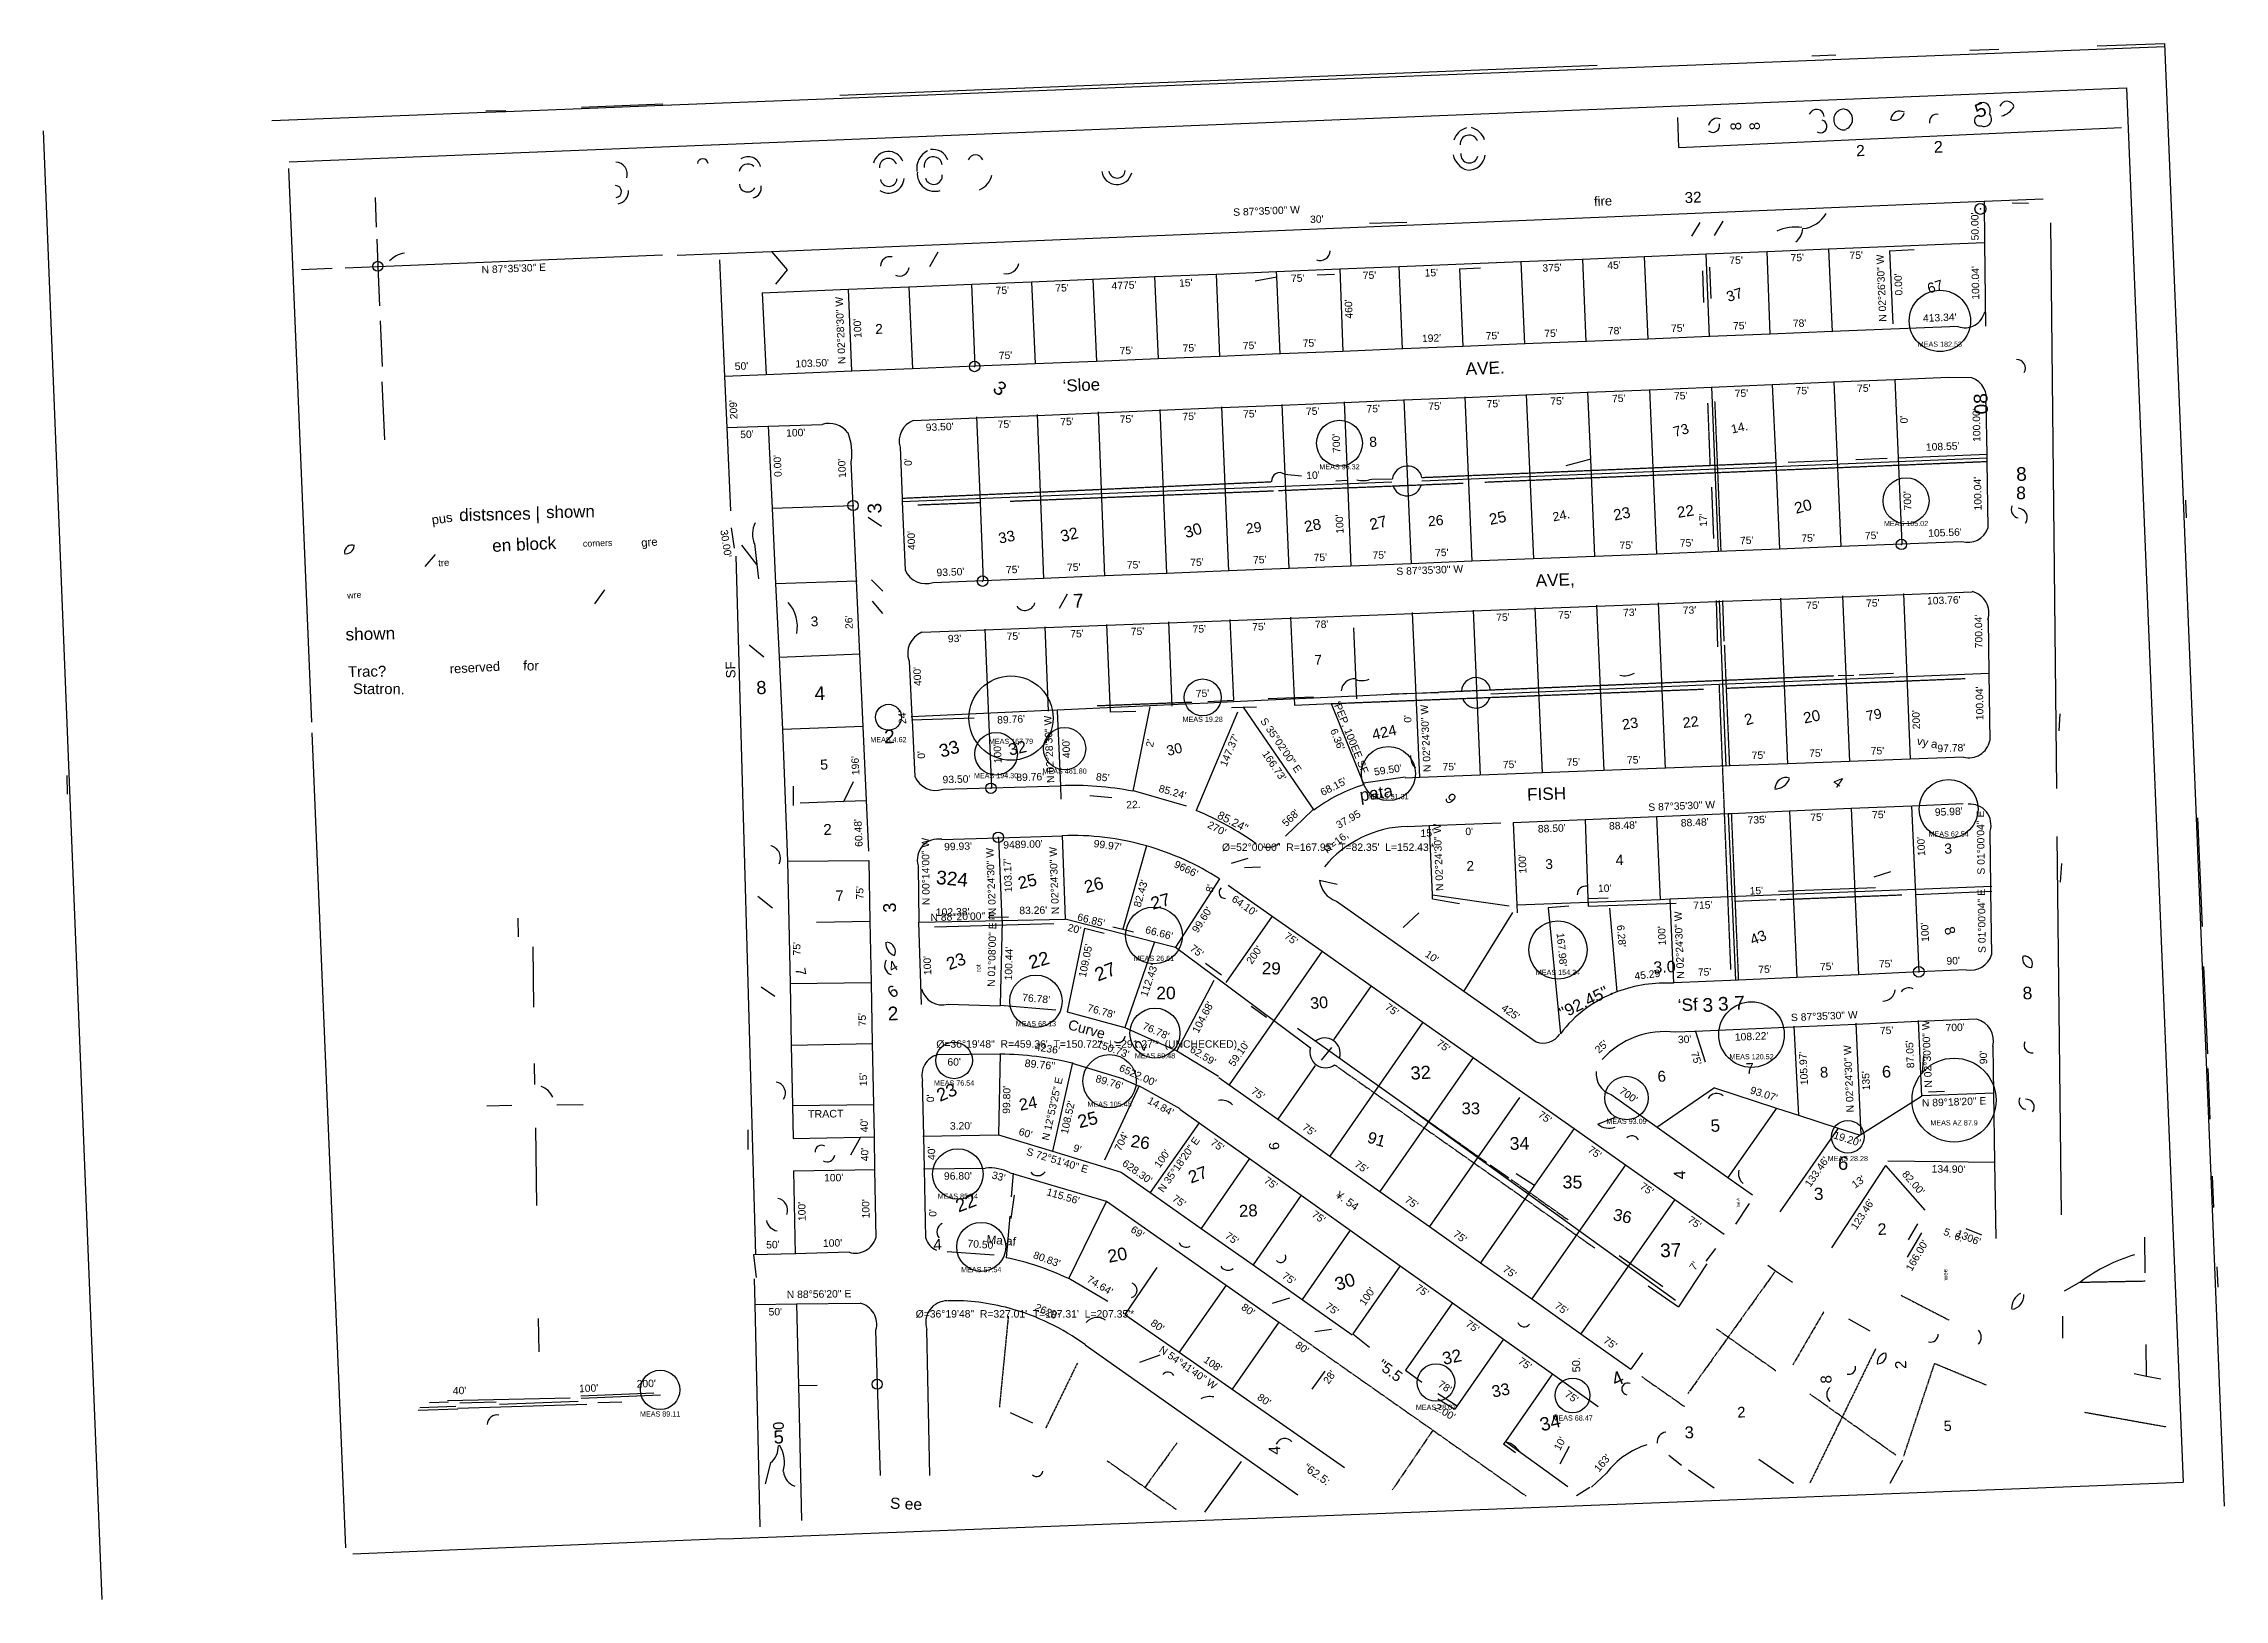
# Model space of a CAD drawing. Header units: feet. Extents: x 161 to 2822, y -55 to 1843.
import ezdxf
from ezdxf.enums import TextEntityAlignment as Align

# ---------------------------------------------------------------- set-up
doc = ezdxf.new("R2010")
doc.units = ezdxf.units.FT
doc.header["$MEASUREMENT"] = 0
doc.linetypes.add('DASHED', pattern=[1.524, 1.27, -0.254])
for name, color, linetype in [('PLAT-CURVE', 4, 'CONTINUOUS'), ('PLAT-LINE', 7, 'CONTINUOUS'), ('PLAT-LINE-DASH', 8, 'DASHED'), ('PLAT-MON', 1, 'CONTINUOUS'), ('PLAT-QA', 1, 'CONTINUOUS'), ('PLAT-TABLE', 6, 'CONTINUOUS'), ('PLAT-TEXT-AREA', 5, 'CONTINUOUS'), ('PLAT-TEXT-BRG', 3, 'CONTINUOUS'), ('PLAT-TEXT-CURVE', 6, 'CONTINUOUS'), ('PLAT-TEXT-DIST', 2, 'CONTINUOUS'), ('PLAT-TEXT-LOTNO', 5, 'CONTINUOUS'), ('PLAT-TEXT-MISC', 9, 'CONTINUOUS'), ('PLAT-TEXT-UNASSOC', 30, 'CONTINUOUS')]:
    doc.layers.add(name, color=color, linetype=linetype)
doc.styles.add('PLAT', font='arial.ttf')

msp = doc.modelspace()

# ---------------------------------------------------------------- texts
at = {"layer": 'PLAT-QA'}
for s, height, p in [('MEAS 182.53', 6.335, (2474.6, 1479.6)), ('MEAS 96.32', 6.34, (1742.1, 1330)), ('MEAS 105.02', 6.335, (2433.3, 1260.8)), ('MEAS 19.28', 6.34, (1575.2, 1021.9)), ('MEAS 4.62', 6.34, (1191.8, 997.1)), ('MEAS 167.79', 6.335, (1341.3, 995)), ('MEAS 461.80', 6.335, (1406.7, 958.7)), ('MEAS 194.30', 6.335, (1323.1, 953.2)), ('MEAS 51.31', 6.34, (1801.8, 927.6)), ('MEAS 62.54', 6.34, (2485.3, 882)), ('MEAS 26.61', 6.34, (1515.8, 730.3)), ('MEAS 154.24', 6.335, (2008.6, 713.1)), ('MEAS 68.13', 6.34, (1371.7, 650.5)), ('MEAS 69.48', 6.34, (1517, 611.3)), ('MEAS 120.52', 6.335, (2244.8, 610.2)), ('MEAS 76.54', 6.34, (1271.9, 578.1)), ('MEAS 105.45', 6.335, (1461.6, 552.3)), ('MEAS 93.09', 6.34, (2092.2, 531.4)), ('MEAS AZ 87.9', 6.335, (2491.9, 529.5)), ('MEAS 28.28', 6.34, (2362.3, 486)), ('MEAS 85.74', 6.34, (1276.5, 440)), ('MEAS 57.54', 6.34, (1305, 350.4)), ('MEAS 89.11', 6.34, (913.2, 174.3)), ('MEAS 28.07', 6.34, (1859.8, 182.5)), ('MEAS 68.47', 6.34, (2026.5, 169.4))]:
    msp.add_text(s, height=height, dxfattribs=at).set_placement(p, align=Align.TOP_CENTER)
at = {"layer": 'PLAT-TABLE', "style": 'PLAT'}
for s, height, rotation, p in [('85.24"', 9.93, 333.2733, (1612, 894)), ('37.95', 9.16, 29.5585, (1752.8, 896.8)), ('"92.45".', 14.29, 26.3642, (2042.6, 674.8)), ('89.76"', 9.3, 354.3532, (1376.5, 597.5))]:
    msp.add_text(s, height=height, rotation=rotation, dxfattribs=at).set_placement(p, align=Align.MIDDLE_CENTER)
at = {"layer": 'PLAT-TEXT-AREA', "style": 'PLAT'}
for s, height, rotation, p in [('Trac?', 13.08, 0.8709, (555.7, 1077.2)), ('SF', 11.5, 91.6314, (999.2, 1079)), ('‘PEP, 100EE SF', 9.159, 291.9987, (1756.1, 996.6)), ('‘Sf', 15.01, 2.5186, (2167, 670.5))]:
    msp.add_text(s, height=height, rotation=rotation, dxfattribs=at).set_placement(p, align=Align.MIDDLE_CENTER)
at = {"layer": 'PLAT-TEXT-BRG', "style": 'PLAT'}
for s, rotation, p in [('S 87%%d35\'00" W', 2.3678, (1653.4, 1631.9)), ('N 02%%d26\'30" W', 92.5074, (2410.5, 1545.1)), ('N 02%%d28\'30" W', 92.493, (1140.5, 1493.5)), ('N 02%%d28\'30" W', 92.5193, (1395.1, 982.4)), ('S 35%%d02\'00" E', 304.4041, (1664.8, 983)), ('S 87%%d35\'30" W', 2.4083, (2159.9, 905.9)), ('S 01%%d00\'04" E', 90.7152, (2531.6, 868.3)), ('N 02%%d24\'30" W', 92.324, (1324.2, 821)), ('N 02%%d24\'30" W', 92.0656, (1401.2, 822.2)), ('S 01%%d00\'04" E', 90.7152, (2532.8, 772.7)), ('N 88%%d20\'00" E', 1.697, (1282.6, 770.9)), ('N 01%%d08\'00" E', 88.6514, (1325.2, 731.4)), ('S 87%%d35\'30" W', 2.5075, (2333.9, 649.4)), ('N 02%%d24\'30" W', 92.596, (2370.6, 580.4)), ('N 12%%d53\'25" E', 77.4443, (1398.7, 542)), ('N 88%%d56\'20" E', 0.8391, (1107.2, 310.2))]:
    msp.add_text(s, height=9.05, rotation=rotation, dxfattribs=at).set_placement(p, align=Align.BOTTOM_CENTER)
for s, rotation, p in [('N 87%%d35\'30" E', 2.3757, (734.5, 1573.4)), ('S 87%%d35\'30" W', 2.275, (1852, 1205.3)), ('N 02%%d24\'30" W', 92.5317, (1842.7, 995.2)), ('N 02%%d24\'30" W', 92.2916, (1858.2, 850.1)), ('N 00%%d14\'00" W', 90.5516, (1232.7, 833)), ('N 02%%d24\'30" W', 92.3089, (2152.1, 743.1)), ('N 02%%d30\'00" W', 92.5205, (2454.3, 610.2)), ('N 89%%d18\'20" E', 2.0742, (2491.8, 556.5)), ('N 35%%d18\'20" E', 54.9763, (1542.3, 478)), ('S 72%%d51\'40" E', 343.1547, (1399.2, 484.8)), ('N 54%%d41\'40" W', 325.1801, (1560, 231.5))]:
    msp.add_text(s, height=9.05, rotation=rotation, dxfattribs=at).set_placement(p, align=Align.TOP_CENTER)
at = {"layer": 'PLAT-TEXT-CURVE', "style": 'PLAT'}
msp.add_text('R=16,', height=9.05, rotation=38.1451, dxfattribs=at).set_placement((1742.3, 863.1), align=Align.BOTTOM_CENTER)
for s, p in [('%%c=52%%d00\'00"  R=167.95\'  T=82.35\'  L=152.43\'*', (1728.5, 867.2)), ('%%c=36%%d19\'48"  R=459.36\'  T=150.72\'*  L=291.27\'*  (UNCHECKED)', (1433.7, 627.1)), ('%%c=36%%d19\'48"  R=327.01\'  T=107.31\'  L=207.35\'*', (1358.3, 297.8))]:
    msp.add_text(s, height=9.05, dxfattribs=at).set_placement(p, align=Align.TOP_CENTER)
at = {"layer": 'PLAT-TEXT-DIST', "style": 'PLAT'}
for s, rotation, p in [("30'", 2.3678, (1714.7, 1621.8)), ("50.00'", 90.588, (2524.5, 1620.1)), ("100.04'", 90.588, (2525.2, 1551.3)), ("75'", 2.3172, (1929, 1479.6)), ("75'", 2.3172, (2000.4, 1482.5)), ("78'", 2.3172, (2078, 1485.6)), ("75'", 2.3172, (2155.1, 1488.8)), ("75'", 2.3172, (2230.7, 1491.8)), ("78'", 2.3172, (2303.7, 1494.8)), ("413.34'", 2.3172, (2474.7, 1501.7)), ("75'", 2.3172, (1334.9, 1455.6)), ("75'", 2.3172, (1482.3, 1461.5)), ("75'", 2.3172, (1559.2, 1464.6)), ("75'", 2.3172, (1632.6, 1467.6)), ("75'", 2.3172, (1705.7, 1470.6)), ("192'", 2.3172, (1854.7, 1476.6)), ("50'", 2.3172, (1012.8, 1442.5)), ("103.50'", 2.3172, (1099.1, 1446)), ("100.00'", 90.9529, (2526.5, 1377.8)), ("700'", 92.3698, (1745.4, 1355.7)), ("108.55'", 2.3277, (2478.3, 1344.4)), ("100'", 92.5779, (1142.3, 1325.3)), ("10'", 2.3149, (1710, 1309.3)), ("100.04'", 90.9529, (2527.9, 1294.2)), ("100'", 92.3698, (1749.4, 1257.2)), ("17'", 92.4751, (2193, 1262.2)), ("105.56'", 2.275, (2481.1, 1239.4)), ("75'", 2.275, (1790.8, 1211.9)), ("75'", 2.275, (1867.2, 1215)), ("75'", 2.275, (2092.2, 1223.9)), ("75'", 2.275, (2165.8, 1226.8)), ("75'", 2.275, (2239.2, 1229.8)), ("75'", 2.275, (2314.1, 1232.7)), ("75'", 2.275, (2391.5, 1235.8)), ("93.50'", 2.275, (1267.7, 1191.2)), ("75'", 2.275, (1343.6, 1194.2)), ("75'", 2.275, (1418.2, 1197.1)), ("75'", 2.275, (1491.1, 1200)), ("75'", 2.275, (1568.5, 1203.1)), ("75'", 2.275, (1645.1, 1206.2)), ("75'", 2.275, (1719, 1209.1)), ("26'", 92.5779, (1150.7, 1137.5)), ("700.04'", 90.8049, (2529, 1126)), ("75'", 2.6593, (1575.3, 1043.1)), ("100.04'", 90.8049, (2530.2, 1038.3)), ("24'", 92.8469, (1215.9, 1021.5)), ("0'", 92.5317, (1832.5, 1019.6)), ("75'", 2.1366, (2398.7, 973.1)), ("97.78'", 2.1366, (2488.8, 976.5)), ("196'", 92.5779, (1158.6, 962.6)), ("59.50'", 8.577, (1802.2, 949.9)), ("75'", 2.1366, (1876.2, 953.6)), ("75'", 2.1366, (1949.8, 956.4)), ("75'", 2.1366, (2027.7, 959.3)), ("75'", 2.1366, (2101.3, 962)), ("75'", 2.1366, (2253.5, 967.7)), ("75'", 2.1366, (2323.6, 970.3)), ("93.50'", 1.7125, (1275, 938.4)), ("89.76'", 1.7125, (1365, 941.1)), ("85'", 354.641, (1452.6, 940.8)), ("85.24'", 343.9075, (1536.4, 923.2)), ("68.15'", 27.0532, (1738, 930.2)), ("568'", 43.8017, (1687.5, 893.2)), ("60.48'", 92.5779, (1162.3, 880.4)), ("75'", 91.0832, (1164, 807.3)), ("8'", 74.9926, (1591.1, 810.5)), ("10'", 1.9376, (2065.9, 805.3)), ("15'", 2.1087, (2251, 802.4)), ("102.38'", 1.1854, (1270.3, 776.5)), ("83.26'", 1.1854, (1368.6, 778.5)), ("66.85'", 345.9902, (1437.3, 766.8)), ("66.66'", 345.5981, (1520.2, 751.2)), ("167.98'", 275.5691, (2006.2, 737)), ("6.28'", 275.026, (2079, 753.7)), ("100'", 92.3089, (2142.6, 754.9)), ("75'", 323.217, (1563.8, 730.3)), ("10'", 324.7816, (1850.7, 723.2)), ("75'", 2.5825, (2261.6, 706.5)), ("75'", 2.5825, (2336.8, 709.9)), ("75'", 2.5825, (2408.7, 713.2)), ("90'", 2.5825, (2491.1, 716.9)), ("45.29'", 6.824, (2119.7, 700.2)), ("75'", 2.5825, (2187.8, 703.2)), ("76.78'", 355.0033, (1371.4, 670.8)), ("76.78'", 344.6806, (1449.5, 655.6)), ("425'", 324.7816, (1946.7, 655.5)), ("75'", 91.0832, (1167, 652.4)), ("76.78'", 336.1092, (1515.3, 631.9)), ("4236'", 351.0761, (1384.7, 609.9)), ("62.59'", 328.65, (1571.8, 602.4)), ("59.10'", 55.1451, (1625.3, 606.6)), ("25'", 42.4927, (2066.5, 614)), ("87.05'", 92.5205, (2445.3, 610.3)), ("90'", 90.8793, (2534.9, 606.2)), ("15'", 91.0832, (1168.3, 579.4)), ("6522.00'", 336.0567, (1493.2, 577.8)), ("75'", 324.7068, (1638.6, 556.2)), ("700'", 324.608, (2090.6, 554.3)), ("93.07'", 342.0087, (2257.7, 554.7)), ("40'", 91.0832, (1169.4, 523.2)), ("3.20'", 0.9762, (1280.4, 515.5)), ("60'", 343.1547, (1357, 507)), ("75'", 324.7068, (1701, 512)), ("40'", 91.0832, (1170.1, 487.8)), ("9'", 343.1547, (1420.2, 487.9)), ("628.30'", 324.8544, (1491.3, 460.9)), ("100'", 54.9763, (1531.7, 478.6)), ("75'", 324.7068, (1764.7, 466.9)), ("82.00'", 311.2262, (2436.9, 448.6)), ("100'", 91.0832, (1171.3, 421.6)), ("75'", 324.8544, (1542.3, 425)), ("75'", 324.7068, (1825.9, 423.6)), ("50'", 1.5462, (1051, 370.5)), ("100'", 1.5462, (1123.8, 372.5)), ("70.50'", 355.9852, (1304.7, 370.9)), ("75'", 324.8544, (1606.8, 379.6)), ("75'", 324.7068, (1885.1, 381.7)), ("80.83'", 340.058, (1382.6, 353.2)), ("75'", 324.7068, (1945.6, 338.9)), ("7'", 56.4175, (2180.7, 347.8)), ("74.64'", 329.4318, (1446.2, 321.9)), ("75'", 324.8544, (1676.3, 330.7)), ("100'", 55.2513, (1781.9, 310.6)), ("2628'", 335.7592, (1382.3, 289.4)), ("75'", 324.8544, (1729, 293.5)), ("75'", 324.7068, (2008.8, 294.2)), ("80'", 325.1801, (1516, 273.1)), ("108'", 325.1801, (1583.5, 226.2)), ("75'", 324.7068, (2068.3, 252)), ("200'", 2.2227, (896.6, 201)), ("40'", 1.2875, (668.7, 192.5)), ("100'", 2.4361, (826.3, 195.3)), ("80'", 325.0729, (1646.1, 182.6)), ("78'", 327.4403, (1866.9, 198.3)), ("10'", 61.8197, (2017.3, 131.6)), ("163'", 49.4984, (2068.3, 106.7))]:
    msp.add_text(s, height=9.05, rotation=rotation, dxfattribs=at).set_placement(p, align=Align.BOTTOM_CENTER)
for s, rotation, p in [("375'", 2.3513, (2001.2, 1574.3)), ("45'", 2.3513, (2076.8, 1577.4)), ("75'", 2.3513, (2225.8, 1583.5)), ("75'", 2.3513, (2300.4, 1586.6)), ("75'", 2.3513, (2372.3, 1589.5)), ("75'", 2.3513, (1330.6, 1546.7)), ("75'", 2.3513, (1403.4, 1549.7)), ("4775'", 2.3513, (1479, 1552.8)), ("15'", 2.3513, (1554.4, 1555.9)), ("75'", 2.3513, (1690.9, 1561.5)), ("75'", 2.3513, (1778.5, 1565.1)), ("15'", 2.3513, (1854, 1568.2)), ("0.00'", 92.5074, (2419.4, 1549.1)), ("460'", 91.9435, (1748.7, 1519.2)), ("100'", 92.493, (1149.5, 1495.6)), ("75'", 2.3974, (2007.4, 1411.7)), ("75'", 2.3974, (2082.6, 1414.8)), ("75'", 2.3974, (2158.2, 1418)), ("75'", 2.3974, (2232.3, 1421.1)), ("75'", 2.3974, (2306.5, 1424.2)), ("75'", 2.3974, (2381.6, 1427.3)), ("209'", 92.5467, (998.1, 1396.4)), ("75'", 2.3974, (1333.1, 1383.4)), ("75'", 2.3974, (1409.5, 1386.6)), ("75'", 2.3974, (1482, 1389.7)), ("75'", 2.3974, (1558.5, 1392.9)), ("75'", 2.3974, (1632.5, 1396)), ("75'", 2.3974, (1709.2, 1399.2)), ("75'", 2.3974, (1783, 1402.3)), ("75'", 2.3974, (1858.4, 1405.4)), ("75'", 2.3974, (1929.6, 1408.4)), ("0'", 92.3983, (2426.2, 1384.2)), ("50'", 1.9175, (1019, 1371)), ("100'", 1.9175, (1078.5, 1373)), ("93.50'", 2.3974, (1254.1, 1380.1)), ("0.00'", 92.691, (1052, 1327.7)), ("0'", 92.4057, (1211.2, 1332.4)), ("700'", 92.3983, (2430.4, 1285.2)), ("30.00'", 278.7619, (998.2, 1233.8)), ("400'", 92.4057, (1215.2, 1236.7)), ("75'", 2.2105, (1941.3, 1147.8)), ("75'", 2.2105, (2016.9, 1150.7)), ("73'", 2.2105, (2096.1, 1153.7)), ("73'", 2.2105, (2168.9, 1156.5)), ("75'", 2.2105, (2319.5, 1162.4)), ("75'", 2.2105, (2392.6, 1165.2)), ("103.76'", 2.2105, (2479.2, 1168.5)), ("93'", 2.2105, (1272.3, 1121.9)), ("75'", 2.2105, (1344, 1124.7)), ("75'", 2.2105, (1421.6, 1127.7)), ("75'", 2.2105, (1495.5, 1130.6)), ("75'", 2.2105, (1570.8, 1133.5)), ("75'", 2.2105, (1643.6, 1136.3)), ("78'", 2.2105, (1720.1, 1139.2)), ("400'", 92.8469, (1222.5, 1070.8)), ("89.76'", 2.6593, (1341.2, 1023.2)), ("200'", 92.3637, (2441, 1018.1)), ("100'", 92.3995, (1320.4, 976.6)), ("400'", 92.5193, (1404.1, 982.8)), ("2'", 78.7384, (1506.6, 990.5)), ("147.37'", 67.3401, (1603.7, 982.7)), ("6.36'", 291.9987, (1743.9, 996)), ("0'", 92.8469, (1227.3, 975.1)), ("166.73'", 304.4041, (1666.3, 964.7)), ("75'", 2.4083, (2399.9, 907)), ("95.98'", 2.4083, (2485.2, 910.6)), ("270'", 332.4838, (1594.6, 889.7)), ("15'", 2.2458, (1849, 884.5)), ("0'", 2.2458, (1900.2, 886.5)), ("88.50'", 2.4083, (2000.9, 890.2)), ("88.48'", 2.4083, (2087.7, 893.8)), ("88.48'", 2.4083, (2175.3, 897.5)), ("735'", 2.4083, (2251.5, 900.7)), ("75'", 2.4083, (2324.6, 903.8)), ("99.93'", 1.7279, (1276.6, 868.3)), ("9489.00'", 1.7279, (1355.8, 870.7)), ("99.97'", 352.1588, (1459.8, 869.6)), ("100'", 92.4933, (1960.8, 842.2)), ("100'", 92.525, (2447.2, 863.4)), ("103.17'", 92.324, (1332.9, 828)), ("9666'", 334.2782, (1557, 840.3)), ("82.43'", 74.2636, (1495.2, 807.5)), ("64.10'", 324.837, (1628.8, 795.1)), ("99.60'", 57.2681, (1570.6, 776.6)), ("715'", 2.2549, (2185.2, 796.6)), ("75'", 91.1106, (1075.4, 738.8)), ("20'", 345.5981, (1419.9, 767.6)), ("75'", 324.837, (1685.8, 754.9)), ("100'", 92.525, (2451.8, 758.7)), ("100'", 92.0466, (1234.7, 718.2)), ("100.44'", 88.6514, (1334, 720.8)), ("109.05'", 78.3503, (1427.8, 725.2)), ("112.43'", 70.9092, (1505.4, 701.8)), ("200'", 55.0141, (1634.4, 733.9)), ("104.68'", 62.1741, (1571.4, 657.3)), ("75'", 324.837, (1808.8, 668.3)), ("75'", 2.5075, (2409.4, 643.6)), ("700'", 2.5075, (2493, 647.3)), ("150.73'", 340.0681, (1467.3, 620.7)), ("75'", 324.837, (1871.5, 624.1)), ("30'", 2.5075, (2163, 632.8)), ("75'", 287.6971, (2181.8, 606.5)), ("108.22'", 2.5075, (2244.7, 636.4)), ("105.97'", 92.8878, (2303.7, 592.6)), ("60'", 0.5666, (1271.9, 605.2)), ("135'", 92.596, (2379.8, 577.5)), ("0'", 91.1745, (1238.4, 556.1)), ("99.80'", 88.8413, (1331.4, 554.5)), ("89.76'", 343.1777, (1462.6, 580.3)), ("108.52'", 77.4443, (1406.2, 534)), ("14.84'", 330.9259, (1526.2, 550.5)), ("75'", 324.891, (1995.4, 537)), ("704'", 64.9866, (1472, 505.6)), ("75'", 324.5961, (1595.8, 503.1)), ("19.20'", 342.0087, (2362.9, 511.1)), ("40'", 91.1745, (1239.8, 489.1)), ("75'", 324.8943, (2056.2, 494.2)), ("133.46'", 55.0105, (2320.8, 469.2)), ("100'", 0.8759, (1124.9, 464)), ("96.80'", 0.5278, (1276.5, 466.1)), ("33'", 345.721, (1327.4, 465.4)), ("75'", 324.5961, (1661.1, 456.7)), ("75'", 324.8943, (2119.7, 449.6)), ("13'", 35.8991, (2372.5, 458.1)), ("134.90'", 359.2808, (2485.1, 474.5)), ("100'", 91.1465, (1081.6, 418.1)), ("115.56'", 343.7094, (1406.2, 441.2)), ("123.46'", 56.8105, (2376.3, 417.3)), ("0'", 91.1745, (1241.3, 416.3)), ("69'", 324.9536, (1498.3, 396.8)), ("75'", 324.5961, (1719.4, 415.3)), ("75'", 324.8943, (2178, 408.6)), ("166.00'", 59.8444, (2442.7, 366.8)), ("1306'", 338.0423, (2511.3, 390.6)), ("75'", 324.5961, (1845.6, 325.6)), ("50'", 0.8391, (1053.7, 300.4)), ("80'", 324.9536, (1633.3, 302.1)), ("75'", 324.5961, (1907.1, 281.8)), ("80'", 324.9151, (1699.2, 255.8)), ("75'", 324.5961, (1971.1, 236.3)), ("28'", 54.5073, (1726.3, 218.7)), ("75'", 324.5961, (2028, 195.9)), ("2.00'", 329.0459, (1873.1, 177.5))]:
    msp.add_text(s, height=9.05, rotation=rotation, dxfattribs=at).set_placement(p, align=Align.TOP_CENTER)
at = {"layer": 'PLAT-TEXT-LOTNO', "style": 'PLAT'}
for s, height, rotation, p in [('5', 16.7, 20.2819, (2524.1, 1762.1)), ('8', 13, 92.5186, (2225.7, 1742.3)), ('8', 12.6, 92.5186, (2248.6, 1742.5)), ('2', 13.6, 2.5186, (2377.7, 1712.7)), ('2', 14.3, 2.5186, (2472.7, 1717.2)), ('32', 13.28, 2.3678, (2173.5, 1655.6)), ('37', 12.64, 17.2557, (2224, 1536.8)), ('67', 12.34, 16.4187, (2468.8, 1546.8)), ('2', 12, 2.5186, (1180.3, 1495.1)), ('3', 16.7, 324.404, (1327.8, 1422.7)), ('08', 16.67, 92.5186, (2524.6, 1403.6)), ('8', 12.3, 2.5186, (1783.1, 1357.4)), ('73', 12.26, 15.3758, (2158.7, 1371.6)), ('8', 16.7, 2.5186, (2574.1, 1318.1)), ('3', 16.7, 92.5186, (1174.8, 1276.2)), ('23', 13.42, 11.4119, (2086.6, 1269.7)), ('22', 13.37, 8.7381, (2164.2, 1272.6)), ('20', 13.61, 15.0627, (2307.6, 1278.6)), ('8', 15.4, 359.2595, (2573.6, 1295)), ('32', 14.03, 13.3449, (1412.4, 1244.3)), ('30', 13.92, 16.8757, (1563.3, 1249.3)), ('29', 12.32, 8.0303, (1637.4, 1252.5)), ('28', 13.33, 11.0822, (1709.3, 1255.5)), ('27', 13.73, 13.6363, (1789.3, 1258.6)), ('26', 12.25, 5.7379, (1859.5, 1261.2)), ('25', 13.47, 11.641, (1935, 1264.5)), ('33', 12.97, 11.2191, (1336, 1241.3)), ('7', 16.7, 2.5186, (1423.4, 1163.5)), ('3', 12, 2.5186, (1101.6, 1138.2)), ('7', 12, 2.5186, (1716.1, 1091.3)), ('8', 16, 2.5186, (1036.8, 1057.5)), ('4', 16.7, 2.5186, (1108.1, 1050.6)), ('424', 12.9, 12.4337, (1796.7, 1003)), ('23', 12.73, 9.2747, (2096.6, 1013.6)), ('22', 12.61, 7.1084, (2170.5, 1015.5)), ('2', 13.3, 16.8077, (2241.4, 1019)), ('20', 13.32, 11.7209, (2318.2, 1022.1)), ('79', 12.27, 11.6014, (2394, 1024.3)), ('2', 16.6, 2.5186, (1193, 997.8)), ('33', 15.76, 16.0746, (1265.9, 982.8)), ('32', 14.29, 12.4439, (1349.1, 983.7)), ('30', 12.33, 13.801, (1540.6, 982.2)), ('5', 12.3, 2.5186, (1113.3, 963.5)), ('4', 13.3, 325.2468, (2350.6, 942.2)), ('9', 13, 313.0972, (1877.8, 922)), ('2', 13.3, 2.5186, (1117.5, 884.3)), ('4', 12.6, 2.5186, (2083.8, 847.2)), ('3', 12.3, 2.5186, (2484.7, 861)), ('324', 16.67, 354.7873, (1269.5, 824.4)), ('25', 14.7, 12.8456, (1361.2, 821.1)), ('26', 15.11, 14.8924, (1442.3, 816.7)), ('2', 12, 2.5186, (1901.7, 839.9)), ('3', 12, 2.5186, (1997.8, 842.1)), ('7', 13, 2.5186, (1132.2, 803.5)), ('27', 15.22, 15.3164, (1523.6, 796.7)), ('3', 15.6, 92.5186, (1193.2, 788.9)), ('43', 12.75, 21.4435, (2252.9, 752.6)), ('8', 12.4, 285.1604, (2486.9, 760.8)), ('4', 12.6, 30.2261, (1197.3, 717.4)), ('23', 15.03, 20.5962, (1274.2, 723.6)), ('22', 16.1, 16.2849, (1375.4, 725)), ('27', 16.43, 21.2321, (1456.3, 710.9)), ('29', 14.85, 358.8933, (1658.9, 714.9)), ('7', 12.3, 279.8678, (1084.9, 710.7)), ('6', 14.2, 32.9412, (1197, 686.7)), ('20', 15.23, 0.5174, (1530.4, 684.8)), ('8', 15.3, 2.5186, (2581.4, 684.7)), ('2', 16.7, 2.5186, (1197.4, 659.8)), ('30', 14.13, 4.0286, (1717.2, 673)), ('3', 16.7, 2.5186, (2191.4, 670.2)), ('3', 16.7, 2.5186, (2210.3, 671.6)), ('7', 16.7, 2.5186, (2230.1, 672.8)), ('2', 13.6, 66.1092, (1499.5, 620.7)), ('32', 16.02, 2.9147, (1841.1, 587.6)), ('6', 13.3, 2.5186, (2135.2, 583.2)), ('7', 13, 2.5186, (2242.6, 592.8)), ('8', 13, 2.5186, (2333.3, 588.1)), ('6', 14.3, 2.5186, (2409.4, 588.8)), ('23', 15.7, 22.979, (1262.8, 563.8)), ('24', 14.25, 10.6285, (1362.1, 550.1)), ('25', 15.75, 14.0224, (1434.8, 530.3)), ('33', 14.55, 359.8188, (1902.3, 544)), ('26', 14.99, 351.967, (1499.1, 502.9)), ('91', 14.02, 343.8832, (1787.3, 506.3)), ('34', 15.53, 1.0047, (1961.7, 501.3)), ('5', 15, 2.5186, (2200.6, 523)), ('6', 12.3, 92.5186, (1662.3, 498)), ('6', 16.4, 353.4293, (2356.8, 477.2)), ('27', 14.92, 20.1819, (1569.2, 463.2)), ('35', 15.59, 359.4373, (2026.3, 454.1)), ('4', 14.3, 92.5186, (2157.1, 462.9)), ('22', 15.98, 20.8224, (1286.1, 428.7)), ('28', 14.63, 2.5186, (1630.8, 419.3)), ('3', 15, 2.5186, (2326.7, 439.7)), ('36', 14.5, 347.7838, (2087.4, 412.6)), ('2', 14, 2.5186, (2404, 396.7)), ('4', 13.3, 2.5186, (1251.7, 378)), ('20', 15.41, 10.4246, (1471.1, 365.3)), ('37', 16.6, 1.946, (2146.2, 371)), ('30', 15.86, 17.3657, (1748.7, 332.5)), ('32', 15.19, 11.9012, (1879.2, 240.8)), ('4', 16.7, 24.4489, (2081.3, 214.5)), ('8', 13.3, 92.5186, (2335.7, 213.3)), ('2', 13.6, 92.5186, (2426.8, 231.1)), ('33', 14.25, 10.5569, (1938.8, 200.2)), ('0', 13, 92.5186, (1057.6, 156.6)), ('34', 16.3, 13.7064, (1999.1, 160.7)), ('2', 13, 2.5186, (2232.4, 173.3)), ('5', 12.6, 2.5186, (2484.1, 156.6)), ('5', 16, 2.5186, (1057.9, 143.1)), ('3', 14.6, 2.5186, (2168.8, 148.7)), ('4', 14, 92.5186, (1662.8, 126.8))]:
    msp.add_text(s, height=height, rotation=rotation, dxfattribs=at).set_placement(p, align=Align.MIDDLE_CENTER)
at = {"layer": 'PLAT-TEXT-MISC', "style": 'PLAT'}
for s, height, rotation, p in [('fire', 11.39, 2.3678, (2063.6, 1651.1)), ('AVE.', 15.01, 2.3172, (1919.8, 1447.3)), ('‘Sloe', 14.69, 2.3172, (1427.1, 1426.6)), ('distsnces |', 15.007, 1.2248, (717.3, 1269.1)), ('shown', 14.72, 1.1746, (803.8, 1272.1)), ('pus', 11.3, 8.6628, (647.1, 1263.7)), ('en block', 15.01, 2.7658, (747.3, 1232.3)), ('corners', 7.74, 1.8446, (837, 1233.7)), ('gre', 9.87, 4.2418, (900.1, 1234.9)), ('tre', 8.29, 4.3108, (649.2, 1209.8)), ('wre', 7.71, 4.7991, (540.1, 1170.3)), ('AVE,', 15.01, 2.275, (2005.2, 1188.9)), ('shown', 15.01, 1.3923, (559.7, 1123.1)), ('reserved', 11.31, 3.1893, (687.2, 1081.9)), ('for', 11.76, 359.5354, (755.7, 1084.2)), ('Statron.', 12.92, 359.7996, (570.2, 1055.9)), ('vy a', 9.88, 349.3083, (2459.3, 990.4)), ('pata', 15.01, 8.577, (1786.9, 928.9)), ('FISH', 15.01, 2.1366, (1994.7, 927.9)), ('rot', 5.69, 92.5186, (1301.6, 715.1)), ('Curve', 12.34, 344.6806, (1433.7, 640.7)), ('TRACT', 9.33, 0.8871, (1115.3, 537.4)), ('bal A', 3.59, 92.5186, (2228.5, 428.9)), ('Ma af', 10.3, 355.1237, (1329.4, 382.9)), ('wee', 5.39, 92.5186, (2481.3, 341.2)), ('S ee', 13.61, 357.6695, (1213.3, 61.6))]:
    msp.add_text(s, height=height, rotation=rotation, dxfattribs=at).set_placement(p, align=Align.MIDDLE_CENTER)
at = {"layer": 'PLAT-TEXT-UNASSOC', "style": 'PLAT'}
for s, height, rotation, p in [('14.', 10.63, 12.5595, (2230, 1374.8)), ('24.', 10.84, 11.2904, (2012.5, 1267.5)), ('22.', 8.98, 2.5186, (1490.6, 914.7)), ('3.0', 14.07, 2.3089, (2138.6, 716.7)), ('¥. 54', 9.7, 324.5961, (1751.7, 431.3)), ('5. 6:', 9.07, 338.0423, (2491.3, 389.7)), ('"5.5', 13.05, 323.5323, (1803.9, 224.1)), ('50.', 9.58, 92.5186, (2030.8, 231.2)), ('“62.5:', 9.93, 325.0827, (1714.8, 97.5))]:
    msp.add_text(s, height=height, rotation=rotation, dxfattribs=at).set_placement(p, align=Align.MIDDLE_CENTER)

# ---------------------------------------------------------------- linework, layer by layer
at = {"layer": 'PLAT-CURVE'}
for centre, radius, start, end in [((2324.1, 1753.3), 9.57, 6.5192, 157.319), ((2357.6, 1750.5), 12.6, 96.2845, -76.909), ((2355.4, 1750.8), 12.7, -67.7261, 82.955), ((2419.5, 1761.6), 12, -116.7304, -16.2461), ((2425.9, 1749.4), 11.5, 62.0504, 169.4974), ((2470.8, 1748.1), 8.88, 78.2261, -168.0043), ((2526.7, 1761.7), 9.47, -25.8258, 138.0309), ((2528.7, 1751.1), 8.99, -117.7306, 46.5865), ((2556.4, 1763.4), 9.43, 18.8308, 157.6431), ((2544.2, 1778.4), 24.1, -76.647, -30.6817), ((1903.2, 1718.5), 22.7, 106.1975, 162.0024), ((1900.3, 1720.6), 10.9, 20.462, -174.5029), ((1897.3, 1718.3), 23.1, 19.0449, 75.0835), ((2197.5, 1743.2), 8.33, -128.9254, 13.8582), ((2203, 1741.4), 10.7, 68.6578, 169.6036), ((2329.1, 1742.2), 7.78, -122.6763, 77.4732), ((2523.1, 1749.1), 6.43, 110.2819, -80.9195), ((1020.6, 1689.6), 15.6, 13.0076, 124.1188), ((1191.8, 1692.8), 18.8, 21.1657, 166.1994), ((1191.6, 1692.3), 10.8, 20.0989, -176.8766), ((1250.6, 1690.9), 24.3, 117.2105, -170.8692), ((1246.4, 1694.1), 11, 6.6935, -169.9571), ((1246.3, 1695.3), 18.8, 18.5588, 99.8567), ((1297.9, 1697.9), 9.52, 21.053, 158.0215), ((1904.7, 1712.4), 24.4, -168.3514, -106.4951), ((1900.5, 1708.1), 10.5, 174.3404, -12.5447), ((1899.4, 1709.5), 20.6, -92.4246, -7.1409), ((858.3, 1683.9), 14.8, -17.2741, 85.9122), ((965.3, 1696.1), 6.62, 5.8788, 173.4859), ((1020.2, 1685.8), 10.5, 46.2089, 173.2286), ((1191.9, 1679.8), 19, -123.689, -4.0944), ((1192.1, 1679.2), 10.2, -168.6596, -6.7234), ((1248.5, 1684.4), 21.5, 174.7596, -72.2086), ((1247, 1681.9), 10.5, -163.2177, 6.3499), ((1293.7, 1688.2), 25, -68.5893, -12.7017), ((1470.4, 1689.7), 18.6, -171.5265, -12.4137), ((1470.7, 1689.2), 10.1, -171.2897, -5.6357), ((858.9, 1662.7), 7.23, -84.9439, 90.0003), ((858.4, 1663.5), 16.4, -77.6285, 1.4048), ((1020.1, 1672.2), 10.1, -177.8265, -28.4749), ((1023.7, 1667.4), 13, -75.5869, 9.2412), ((2303.9, 1654), 36.7, -84.5244, -29.5533), ((2298.5, 1565.1), 54.2, 81.6742, 115.0021), ((2284.2, 1619.5), 23.4, -50.968, -5.1956), ((606.5, 1556.2), 31.9, 99.6128, 136.9706), ((1193.8, 1571.3), 11.9, 77.3533, 177.4852), ((1205.2, 1571.4), 11.9, -113.7985, -7.6145), ((1336, 1577.3), 14.9, -102.5751, -8.7572), ((1718.6, 1590.9), 12.3, -111.4606, -3.4481), ((1643.2, 1536.4), 17.9, 102.8136, 102.8136), ((2505.1, 1521.2), 24.7, -109.9975, -12.2461), ((2568, 1446.9), 10.9, -28.0656, 90.0575), ((2504.8, 1410.3), 26.7, -14.8056, 71.1065), ((1118.9, 1349.6), 30.1, 38.6447, 105.3999), ((1077.3, 1343.2), 69.9, -8.4822, 21.0597), ((1231.7, 1358.3), 26.8, 111.2068, -163.811), ((1669.3, 1309.6), 10.1, 56.5323, -175.0086), ((1771.1, 1342.5), 32.4, -104.1166, -71.3346), ((1824.8, 1309.4), 18.4, 14.0728, 171.4907), ((1824.4, 1309.3), 18, -162.5441, -12.5436), ((2572.6, 1275.1), 11, 157.4228, -102.4462), ((1054.9, 1244.5), 29.1, 151.4501, -156.8022), ((2508.6, 1260.7), 26.1, -106.4974, -19.6366), ((2569.9, 1264.8), 11.4, -36.6959, 89.2595), ((530, 1230.9), 10.1, -102.4898, -4.031), ((537.3, 1222.3), 9.09, 70.3192, -176.0742), ((1237.4, 1211.8), 27.5, -156.3474, -70.9197), ((2507.7, 1148.4), 26.8, -17.3545, 76.5359), ((1035.2, 1131.6), 45.5, -10.593, 40.8932), ((1358.4, 1164), 12.4, -143.6926, -14.8784), ((1242.7, 1099.4), 27.4, 111.569, -159.4187), ((1759.9, 1052.5), 15.6, 84.3877, 176.5627), ((1769.8, 1086.6), 20.7, -111.4072, -66.1773), ((1908.7, 1051.6), 18, 8.9419, 174.7392), ((2089.9, 1096.3), 24.4, -103.7018, -60.0156), ((1908.7, 1049.8), 17.3, -160.2851, -15.2414), ((2510, 997.6), 25.9, -104.7497, -11.5382), ((1846.8, 972.8), 18, 173.9445, -131.0489), ((1249.5, 959.5), 27.5, -157.5926, -71.5868), ((1416.2, 547.8), 390.2, 79.0828, 92.1375), ((1834.5, 740.4), 208.3, 107.5123, 126.4708), ((2273.7, 952.2), 18.3, -92.8679, -18.6639), ((2287, 934.1), 13.6, 72.1072, 177.8204), ((1431.8, 576.2), 357.8, 54.3308, 67.7446), ((2511.3, 889.6), 25.7, -16.6226, 94.4944), ((1828.3, 752.7), 135.4, 91.5801, 140.5423), ((1044.9, 849.5), 15.2, -27.4351, 76.5208), ((1252.4, 847.3), 25.4, 79.5173, -163.0171), ((1417.7, 560.2), 316.7, 73.7188, 92.4795), ((1418.2, 551.1), 325.4, 56.9698, 74.2561), ((1654.7, 884.9), 22.3, -106.013, -51.6019), ((1103.6, 807.8), 18.2, 96.9703, 96.9703), ((2156.6, 833.2), 18.1, 91.9046, 91.9046), ((1602.5, 807.4), 7.31, 131.0788, -85.2711), ((1747.6, 825.5), 30, -173.7835, -108.047), ((2042.4, 804.9), 10.2, 80.5496, -177.8504), ((1203.9, 745.2), 15.4, 174.7415, -109.8182), ((1189, 735.3), 11.4, -24.4918, 83.2452), ((1198.7, 718.2), 11.6, 146.3084, -108.6144), ((2511.7, 740), 27.4, -100.486, -18.0013), ((2585.9, 726.4), 10.4, 162.2473, -91.2351), ((2577.7, 719.9), 9.87, -27.4436, 96.0115), ((2141, 519.2), 177.7, 87.2661, 109.7095), ((1257.8, 696.8), 26.7, -164.6606, -74.9255), ((2133.4, 542.5), 153, 110.2648, 142.7947), ((2404.9, 690.1), 15.3, -89.5188, -4.9558), ((2436.9, 679.4), 11.7, 63.6194, 145.5351), ((2512.4, 626.3), 27.6, -13.9106, 74.969), ((1471.9, 633.4), 8.97, -121.7825, -8.9199), ((1725, 612.6), 19.1, 163.9736, -54.2644), ((1724.2, 611.1), 18.8, -16.8195, 127.8677), ((1990.3, 648.7), 25.1, -109.4119, -34.8853), ((2139.3, 533.8), 103.9, 83.0043, 137.6876), ((2586.7, 621.2), 9.45, 156.3648, -80.3049), ((1258.3, 584.6), 25.7, 104.8998, -164.7672), ((1321.4, 203.6), 406.7, 76.5527, 89.0335), ((2082, 586.4), 26.9, 174.403, -108.2835), ((760.1, 547.4), 12.6, 97.9704, 97.9704), ((760.3, 547.6), 24.3, 24.1147, 71.7722), ((1052.9, 562.8), 13.3, -35.6295, 81.7035), ((2202.3, 550.4), 11.9, 48.8676, 150.6915), ((760, 547.7), 6.45, 96.8303, 96.8303), ((1598.2, 534.6), 19.3, 45.3726, 100.9684), ((2580.3, 552.4), 9.4, 151.4944, -95.756), ((2580.2, 545.6), 9.57, -37.581, 96.9147), ((2070.9, 541.2), 21.4, -129.0804, -69.7903), ((2099, 501.4), 9.1, 27.7823, 133.11), ((1110.3, 490.9), 8.09, 60.9369, -178.7184), ((1117, 488.1), 9.33, -121.2514, -8.5016), ((2358.6, 476.3), 18.4, 104.8579, 104.8579), ((1316.2, 421), 50.3, 61.5511, 97.0369), ((1373.9, 472.9), 11, -141.0392, -35.868), ((2244.9, 464.4), 16, 164.6573, -130.6423), ((1054.6, 419.9), 14.2, -21.5962, 80.4193), ((1058.7, 410.6), 16.2, -167.7505, -98.9265), ((1261.9, 393.3), 11.1, 113.5393, -139.2145), ((1151.4, 393.5), 26.2, -107.0295, -16.5874), ((1259, 391.7), 22.4, -164.0097, -113.0222), ((1555, 383.7), 9.29, -157.7172, -57.848), ((1673.9, 362.7), 18.2, 98.6717, 98.6717), ((1275.6, 57.3), 310.2, 64.0603, 78.8963), ((1606, 356.8), 10.3, -147.6458, -53.1838), ((1670.3, 362.3), 6.39, -141.7467, 26.1535), ((2772.1, 163.6), 210.5, 106.5915, 126.4628), ((1485.8, 322.1), 9.36, -73.3393, 67.8263), ((1150.9, 280.6), 26.6, -15.4072, 76.2063), ((1263.5, 282.9), 26.3, 89.0367, -160.9326), ((1270.4, 50.7), 258.6, 74.6218, 91.2868), ((1266, 29.7), 280.1, 53.6506, 74.8915), ((2583.7, 299.6), 21.6, 120.0336, 179.9192), ((2560.4, 315.4), 16.7, -82.7618, 5.0708), ((1446.5, 271), 17.8, 55.2062, 138.3587), ((1967.4, 285.6), 8.17, -160.879, -38.1516), ((2463.2, 268), 9.25, -105.5296, 4.2614), ((2512.8, 264.8), 12.3, -43.8012, 43.954), ((2410.2, 233.7), 12, 100.7475, -168.6373), ((2399.2, 242.6), 9.96, -84.2036, 17.1327), ((1532.9, 214.4), 7.88, 26.4887, 143.3884), ((2363.5, 227.8), 8.32, -105.5484, 12.4862), ((1584.3, 167), 25.3, 80.0831, 117.2319), ((2093.6, 201.7), 7.14, 65.3819, -98.3499), ((2347.9, 195), 11.4, 132.4256, -131.0687), ((714.1, 158.1), 11.8, 78.0503, 179.0839), ((1675.4, 129.7), 11.5, 40.6604, 155.7473), ((1938.1, 109.7), 28.2, 33.1913, 74.0744), ((2145.7, 40.2), 97.5, 107.0136, 142.9084), ((2141.3, 137.2), 11.7, 94.9411, -170.718), ((1031.1, 131.8), 26.4, -50.0701, 1.665), ((1028.6, 112.5), 36.5, -18.5453, 34.1799), ((1375.5, 100), 18.4, 98.3056, 98.3056), ((1083.2, 101.7), 19.3, -176.7959, -106.3669), ((1372.7, 102.4), 7.6, -132.3324, -6.9876)]:
    msp.add_arc(centre, radius, start, end, dxfattribs=at)
at = {"layer": 'PLAT-LINE'}
for p, q in [((916.5, 1768), (2749.4, 1839.5)), ((2511.1, 1835.1), (2546.4, 1836.5)), ((2666.3, 1840.3), (2749.2, 1843.2)), ((2787.6, 898.7), (2749.2, 1843.2)), ((1132.6, 1780.3), (2056.3, 1816.9)), ((2318.4, 1828.3), (2347.6, 1829.5)), ((460.6, 1698.9), (2702.4, 1789.2)), ((2702.4, 1789.2), (2771.3, 88.1)), ((439.7, 1749.4), (700.5, 1759.5)), ((700.5, 1761.1), (725.1, 1761.7)), ((700.5, 1759.5), (725.1, 1760.5)), ((725.1, 1760.5), (817.5, 1764.1)), ((817.4, 1765.8), (916.4, 1769.5)), ((817.5, 1764.1), (916.5, 1768)), ((232.6, -55.1), (161.1, 1736.7)), ((2156.2, 1716.3), (2154.7, 1753.2)), ((2156.2, 1716.3), (2696, 1740.7)), ((488.3, 1015.2), (460.2, 1690.9)), ((567, 1619.1), (566.1, 1655.3)), ((1049, 1589.7), (2528.7, 1650.9)), ((2528.7, 1650.9), (2600.6, 1653.9)), ((2528.7, 1650.9), (2529.2, 1600.5)), ((1778.9, 1624.2), (1824.1, 1625.4)), ((2181.8, 1625.1), (2171.6, 1608.3)), ((2209.7, 1626.7), (2199.4, 1609)), ((2562.6, 1648.8), (2582.7, 1648.6)), ((2609.4, 1624.7), (2616.7, 934.1)), ((567.6, 1604.5), (569, 1571.5)), ((2338.7, 1592.7), (2529.2, 1600.5)), ((2529.2, 1600.5), (2530.2, 1498.4)), ((528.8, 1569.4), (568.8, 1571.1)), ((568.8, 1571.1), (916.2, 1585.5)), ((569, 1571.5), (571, 1523.4)), ((933.9, 1584.9), (1049, 1589.7)), ((985.5, 1579.2), (991.8, 1437.2)), ((1049, 1589.7), (1068.1, 1567.2)), ((1252.1, 1588.6), (1241.9, 1570.7)), ((1742.5, 1568.2), (1814.7, 1571.1)), ((1814.7, 1571.1), (1963.3, 1577.2)), ((1818.8, 1470.4), (1814.7, 1571.1)), ((1963.3, 1577.2), (2038.5, 1580.3)), ((1963.3, 1577.2), (1967.8, 1476.4)), ((2038.5, 1580.3), (2113.8, 1583.4)), ((2038.5, 1580.3), (2042.8, 1479.5)), ((2113.8, 1583.4), (2189.5, 1586.5)), ((2113.8, 1583.4), (2118.2, 1482.5)), ((2189.5, 1586.5), (2263.8, 1589.6)), ((2193.5, 1485.5), (2189.5, 1586.5)), ((2195.4, 1532.3), (2193.9, 1570.5)), ((2263.8, 1589.6), (2338.7, 1592.7)), ((2267.7, 1488.5), (2263.8, 1589.6)), ((2338.7, 1592.7), (2343.2, 1491.5)), ((2413.1, 1590.5), (2443.3, 1591.8)), ((2413.1, 1590.5), (2417, 1501.4)), ((513.2, 1568.8), (475.7, 1567.1)), ((1037.9, 1539.2), (1142.9, 1543.6)), ((1068.1, 1567.2), (1053.9, 1549.6)), ((1142.9, 1543.6), (1216.8, 1546.6)), ((1147.2, 1443.4), (1142.9, 1543.6)), ((1216.8, 1546.6), (1293.6, 1549.8)), ((1216.8, 1546.6), (1221.2, 1446.4)), ((1293.6, 1549.8), (1366.3, 1552.7)), ((1297.7, 1449.5), (1293.6, 1549.8)), ((1366.3, 1552.7), (1441.1, 1555.8)), ((1366.3, 1552.7), (1370.6, 1452.4)), ((1441.1, 1555.8), (1516.5, 1558.9)), ((1441.1, 1555.8), (1445.5, 1455.4)), ((1516.5, 1558.9), (1591.8, 1562)), ((1516.5, 1558.9), (1520.7, 1458.4)), ((1591.8, 1562), (1665.3, 1565)), ((1591.8, 1562), (1595.5, 1461.5)), ((1639.2, 1553.8), (1665.5, 1558.6)), ((1665.3, 1565), (1742.5, 1568.2)), ((1665.5, 1558.6), (1665.3, 1565)), ((1669.6, 1464.4), (1665.5, 1558.6)), ((1714.7, 1560.9), (1736, 1561.7)), ((1742.5, 1568.2), (1746, 1467.5)), ((1888.5, 1568.4), (1914.1, 1569.4)), ((1888.5, 1568.4), (1892.7, 1473.4)), ((2186.6, 1527.2), (2185.3, 1566.1)), ((1037.9, 1539.2), (1042.5, 1439.2)), ((571.6, 1504.8), (574, 1449)), ((2343.2, 1491.8), (2267.7, 1488.8)), ((2496.7, 1498.1), (2343.2, 1491.8)), ((1669.6, 1464.6), (1595.5, 1461.6)), ((1746, 1467.7), (1669.6, 1464.6)), ((1818.8, 1470.6), (1746, 1467.7)), ((1892.7, 1473.6), (1818.8, 1470.6)), ((1967.7, 1476.7), (1892.7, 1473.6)), ((2042.8, 1479.7), (1967.7, 1476.7)), ((2118.2, 1482.7), (2042.8, 1479.7)), ((2193.5, 1485.8), (2118.2, 1482.7)), ((2267.7, 1488.8), (2193.5, 1485.8)), ((1042.5, 1439.2), (991.8, 1437.2)), ((991.8, 1437.2), (994.6, 1374.7)), ((1147.2, 1443.4), (1042.5, 1439.2)), ((1221.2, 1446.4), (1147.2, 1443.4)), ((1297.7, 1449.5), (1221.2, 1446.4)), ((1370.6, 1452.5), (1297.7, 1449.5)), ((1445.5, 1455.5), (1370.6, 1452.5)), ((1520.7, 1458.6), (1445.5, 1455.5)), ((1595.5, 1461.6), (1520.7, 1458.6)), ((577.3, 1359.6), (574.2, 1430.4)), ((1820.6, 1408.4), (1895.2, 1411.5)), ((1895.1, 1412.1), (1903.6, 1211.6)), ((1895.2, 1411.5), (1969.7, 1414.6)), ((1969.7, 1414.6), (2045.2, 1417.8)), ((1969.7, 1415.2), (1978.6, 1214.6)), ((2045.2, 1417.8), (2120.3, 1420.9)), ((2048.7, 1336), (2045.2, 1418.2)), ((2120.3, 1420.9), (2195.8, 1424.1)), ((2120.3, 1421.3), (2128.7, 1220.7)), ((2195.8, 1424.1), (2270.1, 1427.2)), ((2195.8, 1424.4), (2204.2, 1223.7)), ((2270.1, 1427.2), (2345.3, 1430.3)), ((2270.1, 1427.4), (2274.3, 1332)), ((2345.3, 1430.3), (2419.6, 1433.4)), ((2345.3, 1430.5), (2349.2, 1335)), ((2419.6, 1433.4), (2485.1, 1436.2)), ((2419.6, 1433.5), (2423.6, 1337.6)), ((2485.1, 1436.2), (2513.5, 1435.6)), ((1222, 1383.3), (1299.5, 1386.5)), ((1299.4, 1387.8), (1303.6, 1283.3)), ((1299.5, 1386.5), (1373.2, 1389.6)), ((1373.2, 1389.6), (1447.9, 1392.8)), ((1373.2, 1390.8), (1380.8, 1190.5)), ((1447.8, 1393.9), (1455.5, 1193.5)), ((1447.9, 1392.8), (1522.9, 1395.9)), ((1522.8, 1396.9), (1531.1, 1196.6)), ((1522.9, 1395.9), (1598.1, 1399.1)), ((1598, 1400), (1606.8, 1199.6)), ((1598.1, 1399.1), (1672.1, 1402.1)), ((1675.7, 1318), (1672, 1403)), ((1672.1, 1402.1), (1747.8, 1405.3)), ((1747.8, 1405.3), (1820.6, 1408.4)), ((1747.8, 1406.1), (1751.8, 1309.9)), ((1820.6, 1409.1), (1829.5, 1208.6)), ((2530.6, 1403.5), (2531.7, 1342)), ((994.6, 1374.7), (1045.1, 1376.4)), ((994.6, 1374.7), (999.1, 1273)), ((1045.1, 1376.4), (1110.9, 1378.6)), ((1045.1, 1376.7), (1049.9, 1276.2)), ((1148.9, 1279.5), (1146.5, 1332.9)), ((1205.9, 1350.8), (1208.5, 1288.5)), ((1842.6, 1309.5), (2532.5, 1337.9)), ((2048.7, 1336), (2018.1, 1328.2)), ((2053.8, 1217.6), (2048.7, 1336)), ((2274.3, 1332), (2278.9, 1226.7)), ((2289.6, 1332.4), (2349.2, 1335)), ((2349.2, 1335), (2353.6, 1229.7)), ((2372, 1335.7), (2410.2, 1337.3)), ((2423.6, 1337.6), (2532.4, 1342.1)), ((2423.6, 1337.6), (2428, 1232.7)), ((2531.7, 1342), (2531.7, 1337.9)), ((2531.7, 1337.9), (2531.8, 1333.4)), ((2531.8, 1333.4), (2533.2, 1251.9)), ((1208.2, 1284.5), (1806.1, 1308.6)), ((1674.9, 1318), (1695.8, 1315.7)), ((1680.6, 1202.6), (1675.7, 1318)), ((1751.8, 1309.9), (1737.8, 1309.1)), ((1751.8, 1309.9), (1756.1, 1205.6)), ((1781.5, 1311.9), (1806.6, 1312.1)), ((1049.9, 1276.2), (1149.5, 1279.5)), ((1153, 1187.8), (1148.9, 1279.5)), ((1208.5, 1288.5), (1208.7, 1284.5)), ((1208.7, 1284.5), (1212.2, 1200.7)), ((1303.6, 1283.3), (1307.4, 1187.6)), ((2195.8, 1302), (2198.5, 1239.2)), ((2774.4, 1286.2), (2774.9, 1264.5)), ((999.9, 1252.3), (1003.7, 1227.7)), ((1049.9, 1276.2), (1054.2, 1184.5)), ((1167.2, 1265.4), (1183.3, 1254.2)), ((1012.4, 1231.2), (1031, 1207.7)), ((1028.2, 1233.1), (1031.2, 1207.7)), ((2204.2, 1223.8), (2278.9, 1226.8)), ((2278.9, 1226.8), (2353.6, 1229.8)), ((2353.6, 1229.8), (2428, 1232.7)), ((2428, 1232.7), (2501.2, 1235.6)), ((638.8, 1219.8), (626.1, 1205.2)), ((1005.4, 1217.9), (1029.7, 365.4)), ((1031.2, 1207.7), (1033.2, 1190.3)), ((1531.1, 1197.1), (1606.8, 1200.1)), ((1606.8, 1200.1), (1680.6, 1203)), ((1680.6, 1203), (1756.1, 1206)), ((1756.1, 1206), (1829.5, 1209)), ((1829.5, 1209), (1903.5, 1211.9)), ((1903.5, 1211.9), (1978.6, 1214.9)), ((1978.6, 1214.9), (2053.7, 1217.9)), ((2053.7, 1217.9), (2128.7, 1220.8)), ((2128.7, 1220.8), (2204.2, 1223.8)), ((845.5, 1176.7), (833.3, 1159.7)), ((1054.2, 1184.5), (1153.5, 1187.8)), ((1054.2, 1184.5), (1058.4, 1094.6)), ((1157, 1098.5), (1153, 1187.8)), ((1171.2, 1188.9), (1184.9, 1174.9)), ((1246.4, 1185.8), (1307.4, 1188.2)), ((1307.4, 1188.2), (1380.8, 1191.1)), ((1380.8, 1191.1), (1455.5, 1194.1)), ((1409.7, 1171.4), (1400.1, 1153.9)), ((1455.5, 1194.1), (1531.1, 1197.1)), ((2356, 1168.3), (2430.1, 1171.2)), ((2430.1, 1171.2), (2514, 1174.4)), ((2430.1, 1172.4), (2438.5, 969.9)), ((1171.8, 1162.9), (1184.6, 1147.9)), ((1682.2, 1142.3), (1831.4, 1148)), ((1840.2, 947.8), (1831.3, 1149.1)), ((1831.4, 1148), (1905.2, 1150.9)), ((1905.2, 1150.9), (1980.5, 1153.8)), ((1905.2, 1152), (1913.8, 950.5)), ((1980.4, 1154.9), (1989.4, 953.3)), ((1980.5, 1153.8), (2055.6, 1156.7)), ((2055.6, 1156.7), (2130.8, 1159.6)), ((2055.6, 1157.8), (2064.5, 956.1)), ((2130.7, 1160.8), (2139.6, 958.8)), ((2130.8, 1159.6), (2202, 1162.4)), ((2203.7, 1107.3), (2201.9, 1163.5)), ((2202, 1162.4), (2205.8, 1162.5)), ((2214, 961.6), (2205.8, 1163.7)), ((2205.8, 1162.5), (2210, 1162.7)), ((2211.4, 1114), (2209.9, 1163.8)), ((2210, 1162.7), (2280.7, 1165.4)), ((2280.7, 1165.4), (2356, 1168.3)), ((2289.2, 964.4), (2280.7, 1166.6)), ((2355.9, 1169.5), (2364.3, 967.1)), ((1232.6, 1124.9), (1309.5, 1127.9)), ((1309.5, 1127.9), (1382.9, 1130.7)), ((1309.5, 1128.9), (1317.6, 934.7)), ((1382.9, 1130.7), (1458, 1133.6)), ((1387.2, 1028.8), (1382.9, 1131.7)), ((1457.9, 1134.6), (1462.2, 1027.3)), ((1458, 1133.6), (1533.3, 1136.5)), ((1533.3, 1136.5), (1608.5, 1139.4)), ((1533.3, 1137.6), (1537.5, 1034.8)), ((1608.5, 1139.4), (1682.2, 1142.3)), ((1608.5, 1140.5), (1612.7, 1042)), ((1682.2, 1143.3), (1687, 1036)), ((1759, 1130.3), (1762.8, 1043.9)), ((2533.3, 1140.4), (2534.2, 1075)), ((1021.8, 1109.4), (1039.9, 1095)), ((1058.4, 1094.6), (1157.4, 1098.6)), ((1058.4, 1094.6), (1062.6, 1006.1)), ((1161, 1010.1), (1157, 1098.5)), ((1217, 1089.8), (1220.4, 1022.1)), ((2205.5, 1061.4), (2534.7, 1075)), ((2350.3, 1072.1), (2369.6, 1072.5)), ((2376.2, 1073), (2417.8, 1075)), ((2534.2, 1075), (2535.4, 992.4)), ((1510.5, 1035.6), (1562.4, 1038)), ((1562.4, 1038), (1581.6, 1038.9)), ((1581.5, 1040.6), (1612.7, 1042)), ((1581.6, 1038.9), (1612.8, 1040.4)), ((1612.8, 1040.4), (1655, 1042.3)), ((1710.4, 1045.9), (1655, 1043.6)), ((1655, 1042.3), (1710.5, 1044.9)), ((1687, 1036), (1731.9, 1037.9)), ((1710.5, 1044.9), (1804.8, 1049.3)), ((1731.9, 1037.9), (1771.8, 939.1)), ((1804.8, 1049.3), (1862.9, 1052)), ((1804.8, 1049.6), (1863, 1051.6)), ((1926.9, 1050), (2205.5, 1061.4)), ((1219.6, 1022.1), (1387.2, 1029.9)), ((1296.2, 1020.1), (1219.8, 1017.5)), ((1220.4, 1022.1), (1220.6, 1017.5)), ((1220.6, 1017.5), (1224, 949)), ((1387.2, 1029.9), (1397.5, 1030.4)), ((1397.5, 1030.4), (1510.5, 1035.6)), ((1397.5, 1029.2), (1401.6, 937.7)), ((1493.6, 1028.1), (1462.2, 1027.3)), ((1510.6, 1033.8), (1490.1, 930.9)), ((1617.5, 1027.4), (1567.3, 907.3)), ((1610.5, 1033), (1624.7, 1033.6)), ((1624.7, 1033.6), (1640.7, 1034.1)), ((1624.7, 1033.6), (1710.7, 908)), ((2620.8, 1025.2), (2619.8, 1004.8)), ((488.3, 1002.2), (529.3, 7.9)), ((1161.2, 1010.1), (1062.6, 1006.1)), ((1062.6, 1006.1), (1068.8, 845.5)), ((1165.1, 919.8), (1161, 1010.1)), ((2139.6, 958.9), (2064.5, 956.1)), ((2217.8, 961.9), (2139.6, 958.9)), ((2289.2, 964.5), (2217.8, 961.9)), ((2364.3, 967.3), (2289.2, 964.5)), ((2438.5, 970.1), (2364.3, 967.3)), ((2503.4, 972.5), (2438.5, 970.1)), ((189.3, 950.1), (189.9, 927.2)), ((1075.8, 913.6), (1076.1, 937.2)), ((1148.7, 942.3), (1137.4, 918.8)), ((1258.2, 933.4), (1317.6, 935.2)), ((1317.6, 935.2), (1401.7, 937.7)), ((1401.6, 937.7), (1402.3, 921.3)), ((1490.5, 931.7), (1555.1, 913.1)), ((1822.1, 948.3), (1771.4, 940.7)), ((1840.2, 947.8), (1822.3, 947.1)), ((1913.8, 950.5), (1840.2, 947.8)), ((1989.4, 953.3), (1913.8, 950.5)), ((2064.5, 956.1), (1989.4, 953.3)), ((1084.1, 916.9), (1137.4, 918.8)), ((1137.4, 918.8), (1165.2, 919.8)), ((1167.9, 858), (1165.1, 919.8)), ((1437.5, 925.8), (1464.5, 923.3)), ((1710, 908.5), (1676.1, 876)), ((2220.1, 903.9), (2291, 906.9)), ((2291, 906.9), (2366.4, 910.1)), ((2291, 906.9), (2300, 703.6)), ((2366.4, 910.1), (2440.5, 913.2)), ((2366.4, 910.1), (2375.2, 707)), ((2440.5, 913.2), (2503, 915.8)), ((2445.3, 805.1), (2440.5, 913.2)), ((1824.6, 888), (1852.1, 889.1)), ((1852.1, 889.1), (1938.9, 892.5)), ((1855.5, 804.6), (1852.1, 888.9)), ((1954.1, 892.7), (2041.7, 896.4)), ((1954.1, 892.7), (1958.4, 792.2)), ((2041.7, 896.4), (2128.9, 900.1)), ((2041.7, 896.4), (2045, 800.1)), ((2128.9, 900.1), (2216.3, 903.8)), ((2128.9, 900.1), (2133.3, 799)), ((2216.3, 903.8), (2220.1, 903.9)), ((2216.3, 903.8), (2225.2, 700.3)), ((2536.8, 814.9), (2535.9, 882.2)), ((2795, 717.3), (2787.6, 898.7)), ((2794.9, 765.8), (2789.4, 898.7)), ((1257, 872.2), (1326.5, 874.3)), ((1326.5, 874.3), (1404, 876.7)), ((1330.6, 773.2), (1326.5, 874.7)), ((1403.7, 876.9), (1407.4, 775.4)), ((1506.5, 864.2), (1477.9, 762.6)), ((2617.4, 875.9), (2622.7, 414.2)), ((1068.8, 845.5), (1167.8, 846.3)), ((1068.8, 845.5), (1071.7, 696.2)), ((1167.8, 846.3), (1169.2, 772.4)), ((1228.1, 839.9), (1228.8, 771.1)), ((1630.4, 849), (1609.9, 842.7)), ((1626.1, 837.8), (1645.6, 838.9)), ((2394.3, 826.4), (2414.8, 833.2)), ((2623, 842.8), (2621.5, 820.2)), ((1032.3, 802.9), (1050.3, 788.5)), ((1595.6, 823.9), (1542.2, 740.8)), ((1606.2, 816.5), (1660.1, 778.6)), ((1717.8, 822.3), (1739.2, 817.7)), ((1855.7, 799.5), (1855.5, 804.6)), ((1855.5, 804.6), (1949.1, 791.3)), ((1855.7, 799.5), (1888.6, 794)), ((1958.4, 792.2), (2133.3, 799)), ((2045, 800.1), (2069.7, 800.9)), ((2045, 800.1), (2045.3, 790.7)), ((2133.3, 799), (2145.3, 799.5)), ((2145.3, 799.5), (2537.8, 815)), ((2145.3, 799.5), (2149.4, 696.7)), ((2224.6, 796.9), (2274.8, 798.8)), ((2277.7, 809.1), (2396, 813.6)), ((2445.3, 805.1), (2537.8, 809.1)), ((2449.4, 710.3), (2445.3, 805.1)), ((2536.8, 809.1), (2536.8, 814.9)), ((2537.8, 731.5), (2536.8, 809.1)), ((740.6, 753.4), (739.9, 776)), ((1104.1, 771.2), (1169.3, 772.4)), ((1169.2, 772.4), (1170.6, 697.4)), ((1228.3, 771.1), (1330.6, 773.2)), ((1313.5, 777.2), (1338.1, 777.9)), ((1330.7, 773.2), (1328.3, 670)), ((1330.6, 773.2), (1407.4, 774.8)), ((1407.4, 775.4), (1516.5, 747.4)), ((1660.1, 778.6), (1603.4, 697.5)), ((1660.1, 778.6), (1720.8, 735.8)), ((1738.3, 797), (1893.9, 687.2)), ((1838.8, 782.4), (1819.9, 764.6)), ((1953.2, 783.1), (1893.3, 686.4)), ((1958.4, 792.2), (1958.9, 782.7)), ((2021.9, 790.6), (1996.6, 788.5)), ((1996.6, 788.5), (2011.6, 635)), ((2045.3, 790.7), (2152.9, 794.5)), ((2071.5, 788.3), (2080.5, 686)), ((1228.3, 771.1), (1231.8, 670.8)), ((1247.8, 765.4), (1393.4, 769.7)), ((1431.1, 763.7), (1410, 661.7)), ((1431.1, 763.7), (1454.9, 757.8)), ((1465.4, 765.7), (1477.9, 762.6)), ((1477.9, 762.6), (1490.6, 759.4)), ((1516.5, 747.4), (1480.1, 642.5)), ((1516.5, 747.4), (1542.2, 740.8)), ((757.9, 741.2), (758.8, 667.6)), ((1542.2, 740.8), (1602.2, 696)), ((1578.5, 721.2), (1598, 707)), ((1720.8, 735.8), (1607.3, 572.8)), ((1720.8, 735.8), (1780.8, 693.5)), ((1036.6, 692.3), (1053, 680.8)), ((1071.7, 696.2), (1170.8, 697.4)), ((1071.7, 696.2), (1073.2, 621)), ((1170.6, 697.4), (1172, 623)), ((1588.8, 699.9), (1543.6, 614.2)), ((1602.2, 696), (1706.6, 617.9)), ((1780.8, 693.5), (1734.9, 627.6)), ((1780.8, 693.5), (1843.9, 649.1)), ((2228.7, 700.5), (2149.8, 697)), ((2300, 703.7), (2228.7, 700.5)), ((2375.2, 707.1), (2300, 703.7)), ((2449.4, 710.5), (2375.2, 707.1)), ((2506.8, 713.1), (2449.4, 710.5)), ((2799.3, 610.6), (2795, 717.3)), ((2796.4, 717.3), (2801, 610.7)), ((1264.8, 671.1), (1328.3, 669)), ((1328.3, 670), (1396.2, 664.1)), ((1634.4, 668.5), (1653.1, 655.4)), ((1893.9, 687.2), (1982, 625)), ((1410, 661.7), (1480.1, 642.5)), ((1480.1, 642.5), (1543.7, 614.4)), ((1833, 540.2), (1690.7, 641.5)), ((1843.9, 649.1), (1730.4, 485.7)), ((1843.9, 649.1), (1905.2, 605.9)), ((2176.1, 639.1), (2188.4, 600.6)), ((2296.6, 643.2), (2176.2, 637.9)), ((2296.5, 644.5), (2302, 535.6)), ((2372.2, 646.5), (2296.6, 643.2)), ((2372.1, 647.9), (2378.3, 511.6)), ((2448.1, 649.8), (2372.2, 646.5)), ((2448, 651.3), (2452.1, 558.3)), ((2519.6, 653), (2448.1, 649.8)), ((1073.2, 621), (1172.3, 623)), ((1073.2, 621), (1074.6, 547.3)), ((1172, 623), (1173.4, 548.8)), ((1543.6, 614.2), (1594.4, 583.2)), ((1732.2, 618.3), (1719.9, 602.7)), ((2176.2, 637.9), (2152, 636.9)), ((2539.2, 619.7), (2540, 562.8)), ((759.6, 598.8), (760.1, 573.2)), ((1328.2, 610.2), (1251.7, 609.5)), ((1328, 610.8), (1326, 511.7)), ((1416.2, 599.9), (1392.1, 491.6)), ((1415.9, 599.1), (1478.6, 580.2)), ((1712.6, 596.4), (1666.8, 530.7)), ((1905.2, 605.9), (1791.5, 442.4)), ((1905.2, 605.9), (2028.2, 519.4)), ((2454.7, 608.7), (2452.8, 587.4)), ((2805.4, 461.1), (2799.3, 610.6)), ((2804.4, 531), (2802.1, 592.8)), ((1234.8, 510.2), (1233.5, 577.8)), ((1497.8, 571.5), (1455.4, 480.6)), ((1478.3, 579.5), (1497.5, 570.9)), ((1497.8, 571.5), (1547.5, 543.8)), ((1594.7, 581.8), (1607.3, 572.8)), ((1607.3, 572.8), (1666.8, 530.7)), ((2073.6, 560.8), (2129.8, 520.9)), ((2199.6, 568.9), (2129.4, 520.5)), ((2199.6, 568.9), (2275.2, 544.3)), ((2452, 559.6), (2540.5, 562.8)), ((2460.9, 564.1), (2480.1, 564.8)), ((2540, 562.8), (2541.3, 478.3)), ((701.9, 547.1), (732.5, 547.9)), ((787.4, 548.5), (819.4, 548.9)), ((1074.6, 547.3), (1173.8, 548.8)), ((1074.6, 547.3), (1075.4, 507.4)), ((1173.4, 548.8), (1174.2, 509.1)), ((1547.2, 543.2), (1570.8, 526.5)), ((1833, 540.2), (1920.5, 477.1)), ((1961.8, 557.3), (1851.9, 399.7)), ((2057.4, 524.6), (2078.6, 533.4)), ((2275.2, 544.3), (2215.8, 459.6)), ((2275.2, 544.3), (2302, 535.6)), ((2302, 535.6), (2350.6, 519.8)), ((2452.1, 558.3), (2378.3, 511.6)), ((761.3, 520.3), (762.5, 425.5)), ((1020.7, 493.7), (1020.8, 517.7)), ((1075.4, 507.4), (1157.9, 508.8)), ((1157.9, 508.8), (1145.3, 486.7)), ((1157.9, 508.8), (1174.7, 509.1)), ((1174.2, 509.1), (1174.9, 469.3)), ((1233.8, 510.2), (1326, 511.8)), ((1235.7, 470.2), (1234.8, 510.2)), ((1326, 511.7), (1392.1, 491.6)), ((1570.8, 526.5), (1511.1, 441.4)), ((1570.8, 526.5), (1632.3, 482.7)), ((1666.8, 530.7), (1730.4, 485.7)), ((2028.2, 519.4), (1980.1, 450.2)), ((2028.2, 519.4), (2091, 475.3)), ((2129.8, 520.9), (2215.9, 459.7)), ((2350.6, 519.8), (2279.3, 417.9)), ((2350.6, 519.8), (2377.5, 511.1)), ((2378.3, 511.6), (2371.9, 507.5)), ((1392.1, 491.6), (1475.7, 466.3)), ((1632.3, 482.7), (1573.4, 397.6)), ((1632.3, 482.7), (1695.3, 437.9)), ((1730.4, 485.7), (1791.5, 442.4)), ((2411, 479.9), (2541.6, 478.3)), ((1076.1, 467.7), (1175.5, 469.3)), ((1076.1, 467.7), (1078.1, 366.3)), ((1174.9, 469.3), (1176.5, 386.1)), ((1234.6, 470.2), (1310.1, 470.9)), ((1237.4, 385.5), (1235.7, 470.2)), ((1340.2, 465.2), (1457.6, 430.9)), ((1344, 464.8), (1341.6, 436)), ((1475.7, 466.3), (1511.1, 441.4)), ((1920.5, 477.1), (1925.1, 473.8)), ((1925.1, 473.8), (2152.2, 310.1)), ((1926, 475.1), (1948.5, 459.3)), ((1957.6, 464.5), (1980.1, 450.2)), ((2091, 475.3), (1976.6, 311.4)), ((2091, 475.3), (2151.3, 432.9)), ((2215.9, 459.7), (2246.1, 438.3)), ((2408.3, 474.4), (2342.5, 373.9)), ((2408.3, 474.4), (2456.2, 419.8)), ((2541.3, 478.3), (2542.8, 385.3)), ((2821.7, 58.8), (2805.4, 461.1)), ((2808.9, 423), (2807.2, 461.2)), ((1345.2, 437.9), (1341.3, 409.5)), ((1457.9, 430.7), (1411.3, 336.2)), ((1457.9, 430.7), (1603.7, 328.4)), ((1511.1, 441.4), (1573.4, 397.6)), ((1695.3, 437.9), (1636.6, 353.1)), ((1695.3, 437.9), (1755.2, 395.4)), ((1791.5, 442.4), (1851.9, 399.7)), ((1980.1, 450.2), (1914.2, 355.6)), ((2151.3, 432.9), (2036.5, 269)), ((2151.3, 432.9), (2211.5, 390.6)), ((2241.8, 428.1), (2225.3, 402.8)), ((1339.7, 412.3), (1335.4, 361.6)), ((1851.9, 399.7), (1914.2, 355.6)), ((2447.3, 403.1), (2435.9, 383.6)), ((1573.4, 397.6), (1636.6, 353.1)), ((1755.2, 395.4), (1696.5, 310.9)), ((1755.2, 395.4), (1816.2, 352)), ((2200.7, 373.2), (2189.2, 357.5)), ((2452.2, 392.3), (2434.8, 362.3)), ((2506.4, 397.4), (2525.4, 389.8)), ((2725, 343.4), (2724.7, 386.7)), ((1078.1, 366.7), (1027, 365.3)), ((1027, 365.3), (1030.4, 337.8)), ((1143.8, 368.5), (1078.1, 366.7)), ((1263.4, 369.2), (1320.8, 365.2)), ((1519.4, 350), (1480.3, 292.4)), ((1636.6, 353.1), (1696.5, 310.9)), ((1816.2, 352), (1758.5, 269)), ((1816.2, 352), (1879.8, 306.8)), ((1914.2, 355.6), (1976.6, 311.4)), ((2083.5, 364.4), (2136.4, 326.8)), ((2190.4, 354.3), (2155.7, 302)), ((2264.6, 352.6), (2274.2, 345.9)), ((2274.2, 345.9), (2294.6, 331.8)), ((2812.3, 350.6), (2813.6, 325.7)), ((1028.1, 336), (1028.8, 304.6)), ((1411.8, 336.9), (1459.4, 308.8)), ((1603.7, 328.4), (1546.4, 246.5)), ((1603.7, 328.4), (1668, 283.3)), ((2118.8, 327.5), (2155.7, 302)), ((2647, 332.9), (2626.1, 321)), ((1028.8, 304.6), (1079.5, 305.3)), ((1028.8, 304.6), (1034.9, 33.4)), ((1079.5, 305.3), (1157.2, 306.4)), ((1079.5, 305.6), (1081.9, 205.9)), ((1681.3, 312.4), (1659.8, 306)), ((1696.5, 310.9), (1757.7, 267.8)), ((1879.8, 306.8), (1822.7, 224.7)), ((1879.8, 306.8), (1942.3, 262.4)), ((1976.6, 311.4), (2036.5, 269)), ((764.4, 287.5), (765.1, 246.9)), ((1178.6, 207.4), (1176.5, 273.5)), ((1242.4, 96.1), (1238.6, 274.3)), ((1480.3, 292.4), (1546.4, 246.5)), ((1668, 283.3), (1611, 201.5)), ((1732.4, 274), (1712.2, 271.3)), ((1758.5, 269), (1778.7, 252.5)), ((2036.5, 269), (2097.4, 225.9)), ((2363.3, 287.4), (2389.2, 272.6)), ((2624.2, 290.4), (2624.2, 263.8)), ((1432, 255.3), (1691.4, 72.4)), ((1522.8, 242.8), (1498.2, 234.1)), ((1546.4, 246.5), (1611, 201.5)), ((1942.3, 262.4), (1885.8, 180.9)), ((1942.3, 262.4), (2002, 220)), ((2111.7, 245.9), (2097.4, 225.9)), ((2726.6, 217.4), (2726.2, 255.9)), ((1724.2, 223.5), (1708.5, 201.4)), ((1822.7, 224.7), (1842.6, 210)), ((2002, 220), (1944.6, 137.7)), ((2002, 220), (2057.8, 180.3)), ((2711.6, 220.4), (2726.6, 217.4)), ((2726.6, 217.4), (2744.2, 213.8)), ((653.8, 187.7), (803.5, 191)), ((717.3, 182.9), (813.3, 186.8)), ((816.7, 193.3), (905.7, 196.8)), ((816.8, 190.4), (913.5, 194.5)), ((1081.9, 205.9), (1105, 206.2)), ((1081.9, 205.9), (1085.9, 41.3)), ((1182.1, 96.1), (1178.6, 207.4)), ((1611, 201.5), (1748.2, 105.8)), ((1861.9, 189.4), (1883, 176.8)), ((1862.1, 196), (1885.8, 180.9)), ((618.1, 175.6), (666.6, 177.5)), ((619.9, 179.1), (663.8, 180.7)), ((632, 185.2), (654.9, 185.9)), ((666.6, 178.4), (823.8, 183.2)), ((669, 184.6), (713.2, 185.9)), ((837.3, 185.2), (866.6, 186.1)), ((1340.4, 172.9), (1367.5, 160.3)), ((1885.8, 180.9), (1883, 176.8)), ((1944.6, 137.7), (1942.3, 134.5)), ((1942.3, 134.5), (1957, 124.1)), ((1945.8, 136.8), (2020.5, 82.5)), ((1048.1, 111.6), (1041.2, 85.7)), ((1622.3, 113.2), (1577.3, 51.5)), ((2022.5, 131.6), (2010.8, 109.9)), ((2144.1, 121), (2159.2, 108.6)), ((2253.9, 115.8), (2296, 86.8)), ((2428.9, 114.5), (2413.7, 86.2)), ((1002.7, 19.3), (2771.3, 88.1)), ((2047.7, 81.2), (2031.2, 71.2)), ((2067.9, 99), (2049.7, 82)), ((2167.9, 102.8), (2199.1, 80.9)), ((538.3, 0.4), (980.8, 18.7)), ((980.8, 18.9), (1002.7, 19))]:
    msp.add_line(p, q, dxfattribs=at)
at = {"layer": 'PLAT-LINE-DASH'}
for p, q in [((2194.5, 1328.6), (2191.6, 1404.3)), ((2199.8, 1406.3), (2207.3, 1223.8)), ((1919.6, 1308.2), (2532.6, 1333.4)), ((2194.5, 1328.6), (2274.3, 1332)), ((1208, 1288.5), (1659.3, 1308.7)), ((1667.7, 1297.9), (1893, 1306.9)), ((1842.6, 1313.8), (2194.5, 1328.6)), ((1227.8, 1280.4), (1303.6, 1283.3)), ((1340.5, 1284.9), (1661.8, 1297.6)), ((2211.6, 1109.6), (2213.8, 1056.7)), ((1862.9, 1052), (2345.7, 1072)), ((2213.8, 1056.7), (2505.6, 1068.5)), ((1446.6, 1035.4), (1562.3, 1039.8)), ((1731.9, 1037.9), (2186.3, 1055.6)), ((2219.6, 713.6), (2205.5, 1061.4)), ((2213.8, 1056.7), (2217.8, 961.7)), ((2220.1, 903.9), (2224.6, 796.9)), ((2279.8, 798.8), (2428, 804.6)), ((2224.6, 796.9), (2228.7, 700.5)), ((1736.2, 597.1), (2053.8, 373.4)), ((1833.2, 540.6), (1921.3, 478.2)), ((1951.7, 457.1), (2020.9, 408.1)), ((2274.2, 345.9), (2167.2, 196.1)), ((2645.6, 331.9), (2725, 333.4)), ((2333, 295.9), (2295, 230.7)), ((2427.3, 315.9), (2486, 285.6)), ((1338, 290.5), (1327.1, 179.4)), ((1668, 283.3), (1856, 151.3)), ((2201.9, 275.1), (2274.4, 224)), ((2396.1, 250.6), (2315.9, 86.7)), ((1422.3, 233.2), (1383.5, 153.6)), ((2110.8, 216.7), (2163.3, 180)), ((2467.9, 232.9), (2430.3, 119.8)), ((2467.9, 232.9), (2531.1, 206.6)), ((2420.7, 121), (2315.9, 195.5)), ((2650.9, 173.3), (2750.2, 155.6)), ((1544, 136.1), (1504.7, 81.6)), ((1856, 151.3), (1806.5, 78.3)), ((1856, 151.3), (1969.9, 70.9)), ((1458.8, 113.9), (1504.7, 81.6)), ((1504.7, 81.6), (1542.7, 54.9))]:
    msp.add_line(p, q, dxfattribs=at)
at = {"layer": 'PLAT-MON'}
for centre, radius in [((2524, 1641.5), 6.66), ((568.8, 1571.5), 6.04), ((1296.9, 1449.3), 6.41), ((1148.6, 1279.6), 6.29), ((2427.6, 1232.1), 6.35), ((1306.6, 1187.3), 6.42), ((1316.8, 934.6), 6.38), ((1325.8, 874.7), 6.35), ((2448.9, 710.6), 6.48), ((1178.1, 207.4), 6.14)]:
    msp.add_circle(centre, radius, dxfattribs=at)
for p in [(2524, 1641.5), (568.8, 1571.5), (1296.9, 1449.3), (1148.6, 1279.6), (2427.6, 1232.1), (1306.6, 1187.3), (1316.8, 934.6), (1325.8, 874.7), (2448.9, 710.6), (1178.1, 207.4)]:
    msp.add_point(p, dxfattribs=at)
at = {"layer": 'PLAT-QA'}
for centre, radius in [((2474.6, 1504.8), 37.4), ((1742.1, 1355.6), 28), ((2433.3, 1285.3), 28.1), ((1341.3, 1020.2), 51.4), ((1575.2, 1045.4), 22.5), ((1191.8, 1021.2), 15.8), ((1323.1, 976.7), 26), ((1406.7, 982.9), 25.8), ((1801.8, 952.5), 33), ((2485.3, 909.2), 36), ((1515.8, 755), 34.7), ((2008.6, 737.3), 35.6), ((1371.7, 674.7), 32), ((1517, 635.8), 30.5), ((2244.8, 634), 40), ((1271.9, 602.5), 22.3), ((1461.6, 577.1), 32.6), ((2491.9, 554.1), 51.2), ((2092.2, 556.6), 26.5), ((2362.3, 509.3), 20), ((1276.5, 463.9), 30.8), ((1305, 375), 29.9), ((913.2, 200.5), 24), ((1859.8, 209.5), 22.9), ((2026.5, 193.8), 21.2)]:
    msp.add_circle(centre, radius, dxfattribs=at)

msp.set_redraw_order([(e.dxf.handle, doc.entitydb.next_handle()) for e in msp.query("TEXT MTEXT ATTDEF DIMENSION ARC_DIMENSION")])  # texts and dimensions are drawn at this point

doc.saveas('drawing.dxf')
